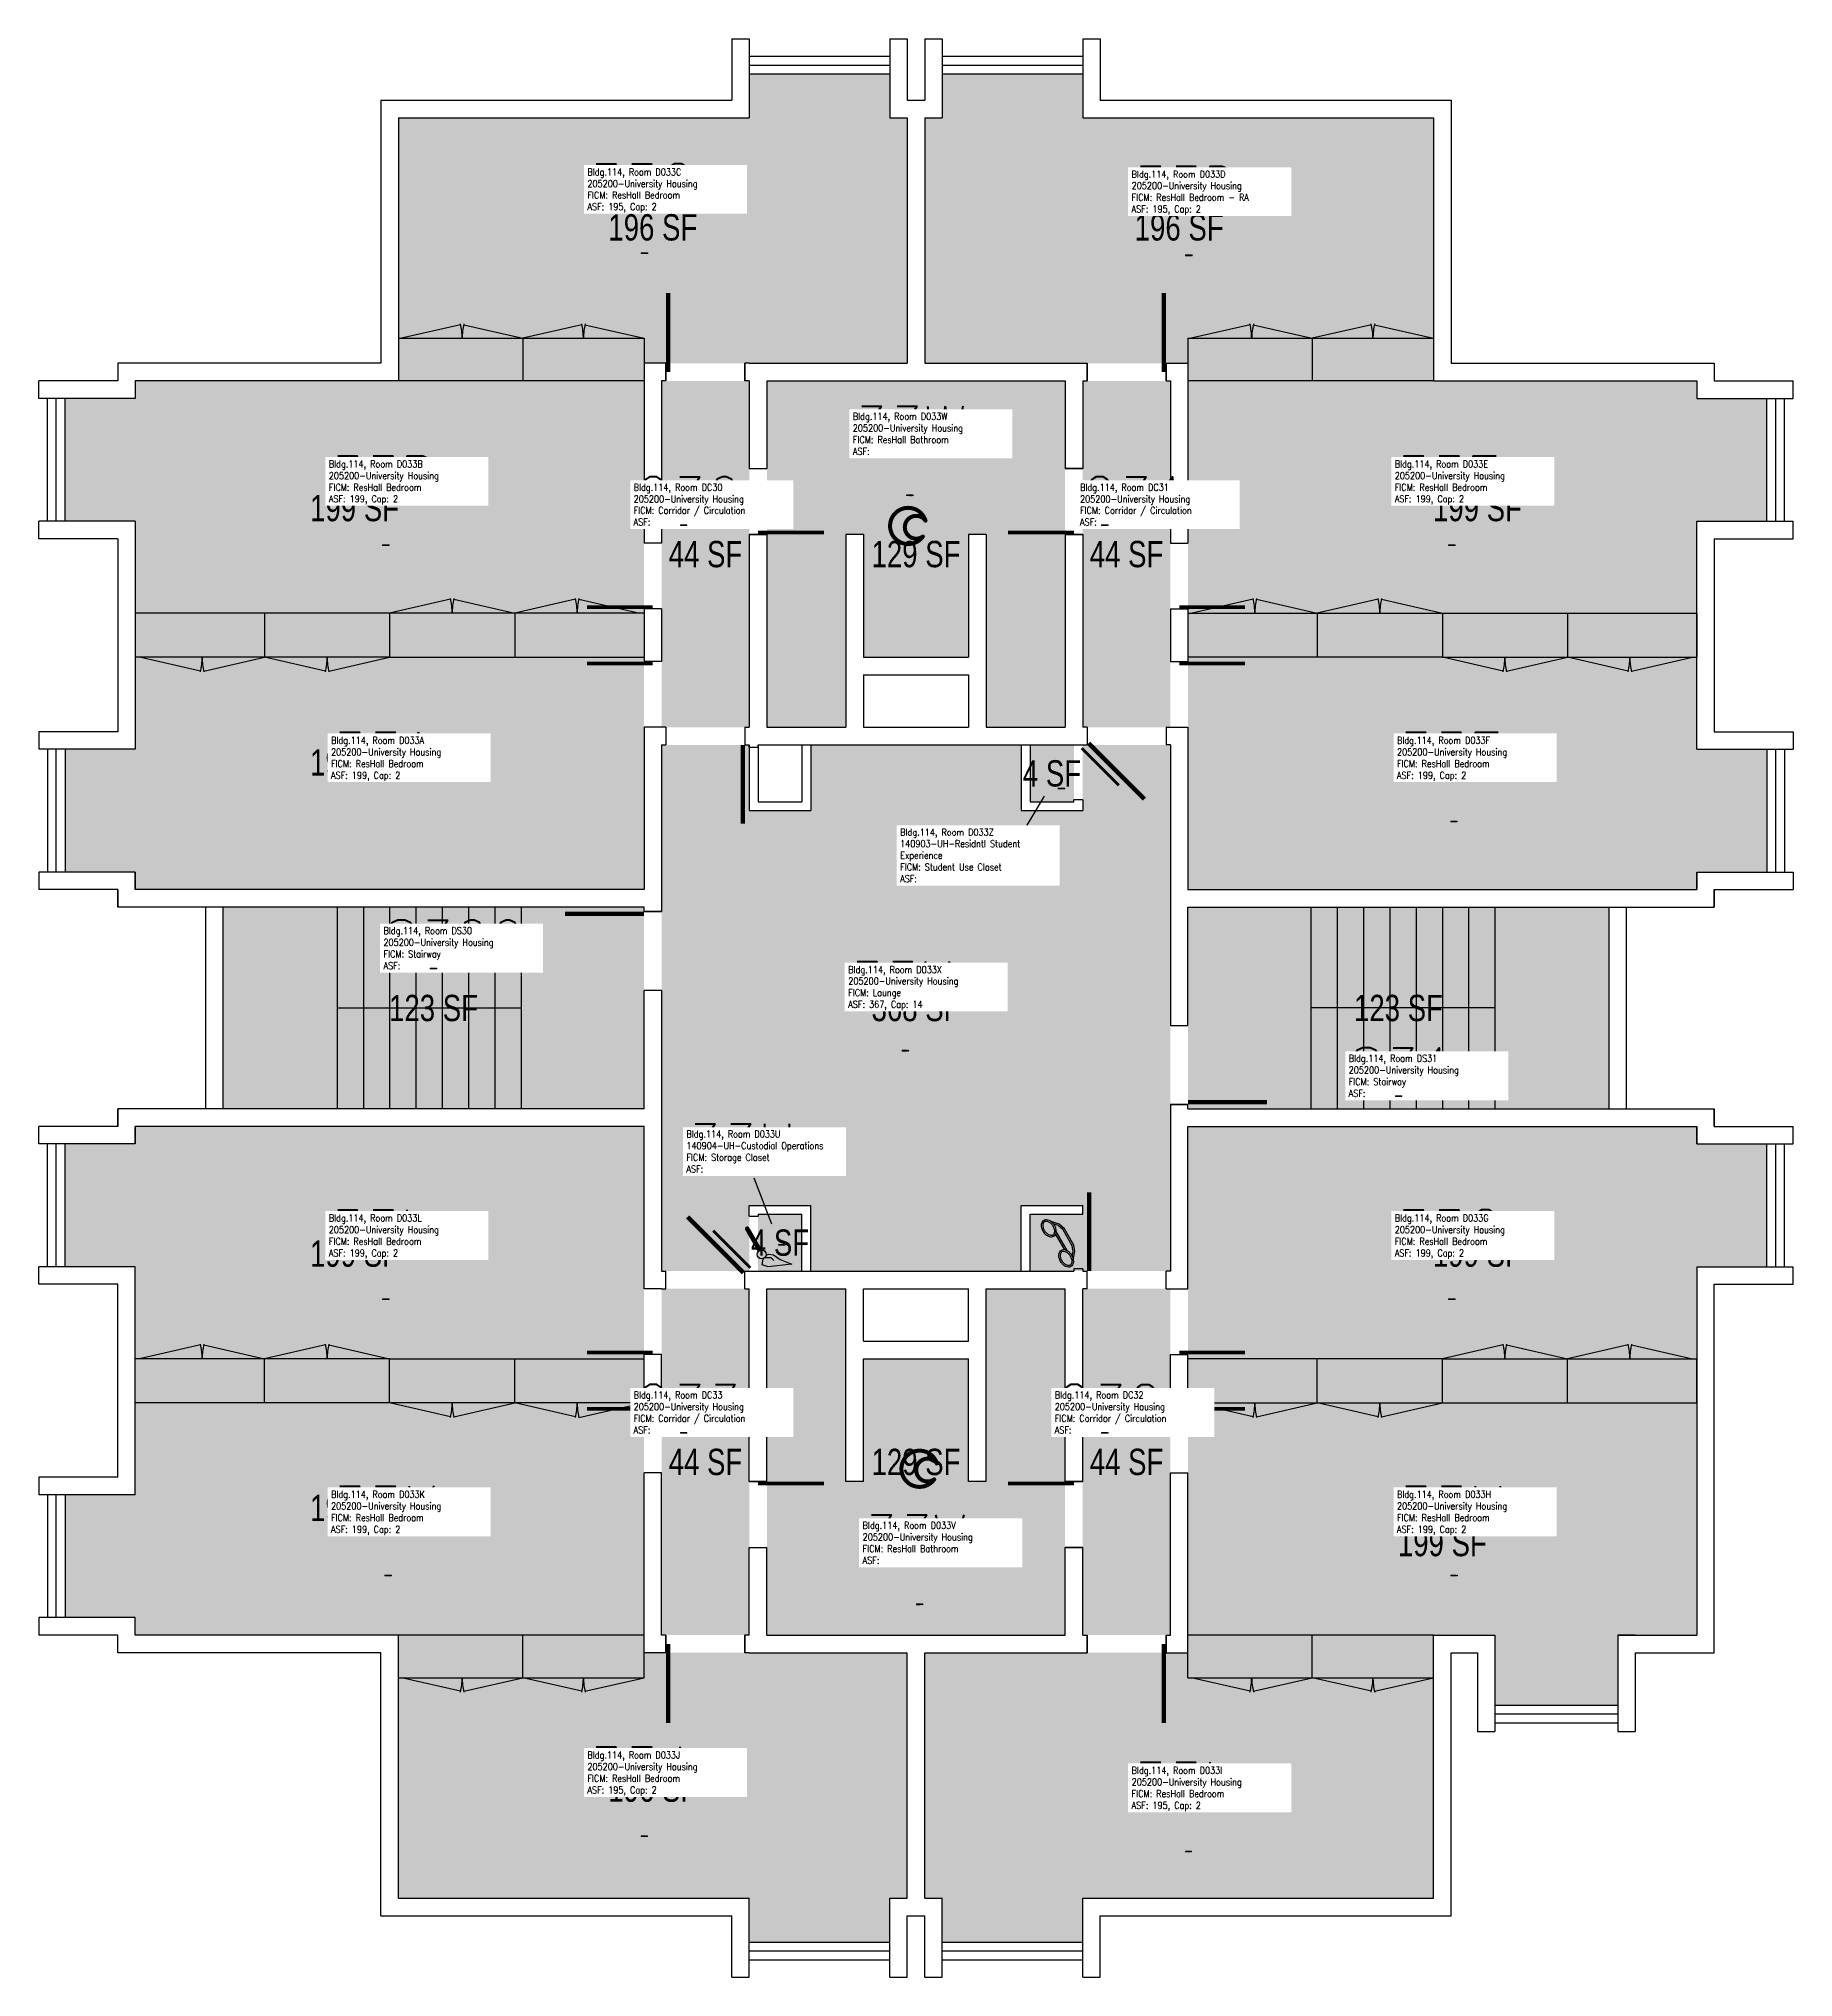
# Model space of a CAD drawing. Header units: inches. Extents: x 0 to 1220, y 0 to 2896.
# Drawn here: x 420 to 1220, y 2012 to 2896 of the extents above; entities outside this region: 2.
import ezdxf
from ezdxf.enums import TextEntityAlignment as Align

# ---------------------------------------------------------------- set-up
doc = ezdxf.new("R2010")
doc.units = ezdxf.units.IN
doc.header["$LTSCALE"] = 10
doc.header["$MEASUREMENT"] = 0
doc.layers.get('0').update_dxf_attribs({"linetype": 'CONTINUOUS'})
for name, color, linetype in [('A-DOOR', 2, 'CONTINUOUS'), ('A-FLOR', 3, 'CONTINUOUS'), ('A-GLAZ', 1, 'CONTINUOUS'), ('A-GLAZ-SILL', 2, 'CONTINUOUS'), ('A-IDEN-ICON', 4, 'CONTINUOUS'), ('A-IDEN-RNUM', 7, 'CONTINUOUS'), ('A-IDEN-SNUM', 4, 'CONTINUOUS'), ('A-IDEN-VNUM', 4, 'CONTINUOUS'), ('A-WALL', 5, 'CONTINUOUS'), ('AREA-TEXT', 3, 'CONTINUOUS'), ('Rooms-Category-Color', 7, 'CONTINUOUS'), ('Rooms-College-Color', 7, 'CONTINUOUS'), ('Rooms-Department-Color', 7, 'CONTINUOUS'), ('Rooms-Division-Color', 7, 'CONTINUOUS'), ('Rooms-Information', 7, 'CONTINUOUS')]:
    doc.layers.add(name, color=color, linetype=linetype)
doc.styles.add('AREA', font='arial.ttf', dxfattribs={"width": 0.75, "height": 12})
doc.styles.add('ROOMSNUMBER', font='txt.shx', dxfattribs={"height": 0.03})
doc.styles.add('ROOMVNUMBER', font='simplex.shx', dxfattribs={"width": 0.85})

msp = doc.modelspace()

# ---------------------------------------------------------------- texts
at = {"layer": 'A-IDEN-RNUM', "style": 'ROOMSNUMBER'}
for s, p in [('0033-C0', (694.64, 2798.09)), ('0033-D0', (942.8, 2797.06)), ('0033-W0', (815.66, 2687.63)), ('0C30-00', (712.5, 2674.04)), ('0C31-00', (904.5, 2674.04)), ('0033-B0', (576.72, 2664.89)), ('0033-E0', (1062.77, 2664.89)), ('0033-A0', (574.52, 2557.56)), ('0033-Z0', (884.83, 2553.91)), ('0033-F0', (1063.8, 2538.87)), ('0S30-00', (598.43, 2471.79)), ('0033-X0', (813.59, 2434.36)), ('0S31-00', (1038.55, 2413.58)), ('0033-U0', (757.28, 2345.85, -0.04)), ('0033-L0', (576.72, 2321.01)), ('0033-G0', (1062.77, 2321.01)), ('0C33-00', (712.5, 2260.04)), ('0C32-00', (904.5, 2260.04)), ('0033-K0', (577.74, 2194.99)), ('0033-H0', (1063.8, 2194.99)), ('0033-V0', (820.14, 2181.9)), ('0033-J0', (694.64, 2076.13)), ('0033-I0', (942.8, 2069.13))]:
    msp.add_text(s, height=0.36, rotation=360, dxfattribs=at).set_placement(p)
at = {"layer": 'A-IDEN-SNUM', "style": 'ROOMSNUMBER'}
for s, p in [('1140D033C0', (694.64, 2798.09)), ('1140D033D0', (942.8, 2797.06)), ('1140D033W0', (815.66, 2687.63)), ('1140DC3000', (712.5, 2674.04)), ('1140DC3100', (904.5, 2674.04)), ('1140D033B0', (576.72, 2664.89)), ('1140D033E0', (1062.77, 2664.89)), ('1140D033A0', (574.52, 2557.56)), ('1140D033Z0', (884.83, 2553.91)), ('1140D033F0', (1063.8, 2538.87)), ('1140DS3000', (598.43, 2471.79)), ('1140D033X0', (813.59, 2434.36)), ('1140DS3100', (1038.55, 2413.58)), ('1140D033U0', (757.28, 2345.85, -0.04)), ('1140D033L0', (576.72, 2321.01)), ('1140D033G0', (1062.77, 2321.01)), ('1140DC3300', (712.5, 2260.04)), ('1140DC3200', (904.5, 2260.04)), ('1140D033K0', (577.74, 2194.99)), ('1140D033H0', (1063.8, 2194.99)), ('1140D033V0', (820.14, 2181.9)), ('1140D033J0', (694.64, 2076.13)), ('1140D033I0', (942.8, 2069.13))]:
    msp.add_text(s, height=0.36, rotation=360, dxfattribs=at).set_placement(p)
at = {"layer": 'A-IDEN-VNUM', "style": 'ROOMVNUMBER', "width": 0.85}
for s, p in [('33C', (670.17, 2816.74)), ('33D', (918.33, 2815.72)), ('33W', (791.19, 2706.29)), ('33B', (552.25, 2683.55)), ('33E', (1038.3, 2683.55)), ('C30', (691.26, 2674)), ('C31', (894.8, 2674)), ('33A', (553.27, 2557.52)), ('33F', (1039.33, 2557.52)), ('33Z', (812.77, 2511.41)), ('S300', (577.18, 2471.76)), ('33X', (789.12, 2453.01)), ('S31', (1017.3, 2413.55)), ('33U', (715.31, 2379, -0.04)), ('33L', (552.25, 2339.67)), ('33G', (1038.3, 2339.67)), ('C33', (691.26, 2260)), ('C32', (883.26, 2260)), ('33K', (553.27, 2213.64)), ('33H', (1039.33, 2213.64)), ('33V', (795.67, 2200.56)), ('33J', (670.17, 2094.79)), ('33I', (918.33, 2087.79))]:
    msp.add_text(s, height=22.238, rotation=360, dxfattribs=at).set_placement(p)
at = {"layer": 'AREA-TEXT', "style": 'AREA', "width": 0.75}
for s, p in [('196 SF', (700, 2810)), ('196 SF', (940, 2810)), ('199 SF', (564, 2682)), ('199 SF', (1076, 2682)), ('44 SF', (724, 2661)), ('129 SF', (820, 2661)), ('44 SF', (916, 2661)), ('199 SF', (564, 2566)), ('4 SF', (882, 2561)), ('199 SF', (1076, 2566)), ('123 SF', (600, 2454)), ('368 SF', (820, 2454)), ('123 SF', (1040, 2454)), ('4 SF', (758, 2347)), ('199 SF', (564, 2342)), ('199 SF', (1076, 2342)), ('44 SF', (724, 2247)), ('129 SF', (820, 2247)), ('44 SF', (916, 2247)), ('199 SF', (564, 2226)), ('199 SF', (1060, 2210)), ('196 SF', (700, 2098)), ('196 SF', (940, 2098))]:
    msp.add_text(s, height=12, dxfattribs=at).set_placement(p, align=Align.MIDDLE_CENTER)

# ---------------------------------------------------------------- blocks, each defined once
blk = doc.blocks.new('CPBATH')
at = {"color": 0, "linetype": 'ByBlock', "const_width": 0.0127}
for points in [[(0.0571, 0.0168, 0.861492), (-0.0551, 0, 1)], [(-0.0551, 0, 0.726902), (0.0487, -0.0337, 1)], [(0.0571, 0.0168, 0.729002), (-0.0084, -0.0042, 1)], [(-0.0084, -0.0042, 0.609468), (0.0487, -0.0337, 1)]]:
    blk.add_lwpolyline(points, format="xyb", dxfattribs=at)
at = {"color": 0, "linetype": 'ByBlock', "const_width": 0.00637}
for points in [[(0.0544, 0.0152, 1), (0.0599, 0.0184, 1)], [(0.0459, -0.0353, 1), (0.0515, -0.0321, 1)]]:
    blk.add_lwpolyline(points, format="xyb", close=True, dxfattribs=at)
blk = doc.blocks.new('CPPHONE')
at = {"color": 0, "linetype": 'ByBlock'}
for p, q in [((0.0096, 0.0252), (-0.0196, -0.0252)), ((0.0169, 0.0279), (-0.0182, -0.0329))]:
    blk.add_line(p, q, dxfattribs=at)
for points in [[(0.0288, 0.0786, 0.139889), (0.0216, 0.0804, 0.107118), (0.0122, 0.0781, 0.079812), (0.0039, 0.0722, 0.067459), (-0.0035, 0.0626, 0.067459), (-0.008, 0.0515, 0.079812), (-0.009, 0.0413, 0.107118), (-0.0064, 0.032, 0.139889), (-0.0012, 0.0267, 0.139889), (0.0061, 0.0248, 0.107118), (0.0155, 0.0272, 0.079812), (0.0238, 0.0331, 0.067459), (0.0312, 0.0426, 0.067459), (0.0357, 0.0538, 0.079812), (0.0367, 0.0639, 0.107118), (0.034, 0.0732, 0.139889)], [(0.0263, 0.0743, 0.139889), (0.0218, 0.0754, 0.107118), (0.0144, 0.0736, 0.079812), (0.0074, 0.0686, 0.067459), (0.0008, 0.0601, 0.067459), (-0.0032, 0.0502, 0.079812), (-0.004, 0.0417, 0.107118), (-0.0019, 0.0344, 0.139889), (0.0013, 0.031, 0.139889), (0.0059, 0.0298, 0.107118), (0.0133, 0.0317, 0.079812), (0.0203, 0.0367, 0.067459), (0.0268, 0.0451, 0.067459), (0.0309, 0.055, 0.079812), (0.0317, 0.0636, 0.107118), (0.0296, 0.0709, 0.139889)], [(-0.0262, -0.0167, 0.139889), (-0.0334, -0.0148, 0.107118), (-0.0428, -0.0172, 0.079812), (-0.0511, -0.0231, 0.067459), (-0.0585, -0.0326, 0.067459), (-0.063, -0.0438, 0.079812), (-0.064, -0.0539, 0.107118), (-0.0614, -0.0632, 0.139889), (-0.0562, -0.0686, 0.139889), (-0.0489, -0.0704, 0.107118), (-0.0395, -0.0681, 0.079812), (-0.0312, -0.0622, 0.067459), (-0.0238, -0.0526, 0.067459), (-0.0193, -0.0415, 0.079812), (-0.0183, -0.0313, 0.107118), (-0.021, -0.022, 0.139889)], [(-0.0287, -0.021, 0.139889), (-0.0332, -0.0198, 0.107118), (-0.0406, -0.0217, 0.079812), (-0.0476, -0.0267, 0.067459), (-0.0542, -0.0351, 0.067459), (-0.0582, -0.045, 0.079812), (-0.059, -0.0536, 0.107118), (-0.0569, -0.0609, 0.139889), (-0.0537, -0.0643, 0.139889), (-0.0491, -0.0654, 0.107118), (-0.0417, -0.0636, 0.079812), (-0.0347, -0.0586, 0.067459), (-0.0282, -0.0501, 0.067459), (-0.0241, -0.0402, 0.079812), (-0.0233, -0.0317, 0.107118), (-0.0254, -0.0244, 0.139889)]]:
    blk.add_lwpolyline(points, format="xyb", close=True, dxfattribs=at)
for points in [[(0.0364, 0.0572), (0.0417, 0.0308), (0.0382, 0.0108), (0.0082, -0.0411), (-0.0083, -0.0558), (-0.0338, -0.0645)], [(0.0334, 0.047), (0.0366, 0.0307), (0.0334, 0.0126), (0.0043, -0.0379), (-0.0109, -0.0514), (-0.0265, -0.0567)]]:
    blk.add_lwpolyline(points, dxfattribs=at)
blk = doc.blocks.new('CPCUST')
at = {"color": 0, "linetype": 'ByBlock'}
for p, q in [((0.0171, -0.0639), (0.02, -0.0466)), ((0.0262, -0.0408), (0.0446, -0.0406)), ((0.0297, -0.0341), (0.0376, -0.0302)), ((0.0376, -0.0302), (0.0533, -0.0324)), ((0.0446, -0.0406), (0.0543, -0.0505)), ((0.0533, -0.0324), (0.0745, -0.0479)), ((0.0745, -0.0479), (0.1117, -0.0625)), ((0.0358, -0.0705), (0.0171, -0.0639)), ((0.1117, -0.0625), (0.0358, -0.0705))]:
    blk.add_line(p, q, dxfattribs=at)
at = {"color": 0, "linetype": 'ByBlock', "const_width": 0.0075}
blk.add_lwpolyline([(-0.0332, 0.0481, 1), (-0.0268, 0.0519, 1)], format="xyb", close=True, dxfattribs=at)
at = {"color": 0, "linetype": 'ByBlock', "const_width": 0.015}
blk.add_lwpolyline([(-0.03, 0.05), (0.01, -0.0193)], dxfattribs=at)
at = {"color": 0, "linetype": 'ByBlock'}
blk.add_circle((0.0158, -0.0313), 0.0141, dxfattribs=at)

# ---------------------------------------------------------------- hatches: boundary and pattern name
at = {"layer": 'Rooms-Category-Color', "true_color": 0x728ef3}
for points in [[(816, 2748), (696, 2748), (696, 2740), (584, 2740), (584, 2860), (744, 2860), (744, 2880), (808, 2880), (808, 2860), (816, 2860)], [(824, 2748), (944, 2748), (944, 2740), (1056, 2740), (1056, 2860), (896, 2860), (896, 2880), (832, 2880), (832, 2860), (824, 2860)], [(696, 2740), (464, 2740), (464, 2732), (432, 2732), (432, 2676), (464, 2676), (464, 2624), (696, 2624)], [(752, 2740), (888, 2740), (888, 2582), (852, 2582), (852, 2670), (844, 2670), (844, 2614), (796, 2614), (796, 2670), (788, 2670), (788, 2582), (752, 2582)], [(944, 2740), (1176, 2740), (1176, 2732), (1208, 2732), (1208, 2676), (1176, 2676), (1176, 2624), (944, 2624)], [(696, 2508), (464, 2508), (464, 2516), (432, 2516), (432, 2572), (464, 2572), (464, 2624), (696, 2624)], [(944, 2508), (1176, 2508), (1176, 2516), (1208, 2516), (1208, 2572), (1176, 2572), (1176, 2624), (944, 2624)], [(868, 2334), (772, 2334), (772, 2363.99), (744, 2364), (744, 2334), (704, 2334), (704, 2574), (744, 2574), (744, 2544), (772, 2544), (772, 2574), (868, 2574), (868, 2544), (896, 2544), (896, 2574), (936, 2574), (936, 2334), (898, 2334), (872, 2334), (872, 2360), (896, 2360), (896, 2364), (868, 2364)], [(872, 2574), (892, 2574), (892, 2548), (872, 2548)], [(696, 2400), (464, 2400), (464, 2392), (432, 2392), (432, 2336), (464, 2336), (464, 2284), (696, 2284)], [(944, 2400), (1176, 2400), (1176, 2392), (1208, 2392), (1208, 2336), (1176, 2336), (1176, 2284), (944, 2284)], [(768, 2360), (748, 2360), (748, 2334), (768, 2334)], [(752, 2168), (888, 2168), (888, 2326), (852, 2326), (852, 2238), (844, 2238), (844, 2294), (796, 2294), (796, 2238), (788, 2238), (788, 2326), (752, 2326)], [(696, 2168), (464, 2168), (464, 2176), (432, 2176), (432, 2232), (464, 2232), (464, 2284), (696, 2284)], [(944, 2168), (1084, 2168), (1084, 2136), (1140, 2136), (1140, 2168), (1176, 2168), (1176, 2284), (944, 2284)], [(816, 2160), (696, 2160), (696, 2168), (584, 2168), (584, 2048), (744, 2048), (744, 2028), (808, 2028), (808, 2048), (816, 2048)], [(824, 2160), (944, 2160), (944, 2168), (1056, 2168), (1056, 2048), (896, 2048), (896, 2028), (832, 2028), (832, 2048), (824, 2048)]]:
    msp.add_hatch(color=171, dxfattribs=at).paths.add_polyline_path(points)
at = {"layer": 'Rooms-Category-Color', "true_color": 0xadadad}
for points in [[(744, 2740), (704, 2740), (704, 2582), (744, 2582)], [(896, 2582), (936, 2582), (936, 2740), (896, 2740)], [(504, 2408), (696, 2408), (696, 2500), (504, 2500)], [(944, 2408), (1136, 2408), (1136, 2500), (944, 2500)], [(744, 2168), (704, 2168), (704, 2326), (744, 2326)], [(936, 2168), (896, 2168), (896, 2326), (936, 2326)]]:
    msp.add_hatch(color=253, dxfattribs=at).paths.add_polyline_path(points)
at = {"layer": 'Rooms-College-Color', "true_color": 0xadadad}
for points in [[(816, 2748), (696, 2748), (696, 2740), (584, 2740), (584, 2860), (744, 2860), (744, 2880), (808, 2880), (808, 2860), (816, 2860)], [(824, 2748), (944, 2748), (944, 2740), (1056, 2740), (1056, 2860), (896, 2860), (896, 2880), (832, 2880), (832, 2860), (824, 2860)], [(696, 2740), (464, 2740), (464, 2732), (432, 2732), (432, 2676), (464, 2676), (464, 2624), (696, 2624)], [(744, 2740), (704, 2740), (704, 2582), (744, 2582)], [(752, 2740), (888, 2740), (888, 2582), (852, 2582), (852, 2670), (844, 2670), (844, 2614), (796, 2614), (796, 2670), (788, 2670), (788, 2582), (752, 2582)], [(896, 2582), (936, 2582), (936, 2740), (896, 2740)], [(944, 2740), (1176, 2740), (1176, 2732), (1208, 2732), (1208, 2676), (1176, 2676), (1176, 2624), (944, 2624)], [(696, 2508), (464, 2508), (464, 2516), (432, 2516), (432, 2572), (464, 2572), (464, 2624), (696, 2624)], [(944, 2508), (1176, 2508), (1176, 2516), (1208, 2516), (1208, 2572), (1176, 2572), (1176, 2624), (944, 2624)], [(868, 2334), (772, 2334), (772, 2363.99), (744, 2364), (744, 2334), (704, 2334), (704, 2574), (744, 2574), (744, 2544), (772, 2544), (772, 2574), (868, 2574), (868, 2544), (896, 2544), (896, 2574), (936, 2574), (936, 2334), (898, 2334), (872, 2334), (872, 2360), (896, 2360), (896, 2364), (868, 2364)], [(872, 2574), (892, 2574), (892, 2548), (872, 2548)], [(504, 2408), (696, 2408), (696, 2500), (504, 2500)], [(944, 2408), (1136, 2408), (1136, 2500), (944, 2500)], [(696, 2400), (464, 2400), (464, 2392), (432, 2392), (432, 2336), (464, 2336), (464, 2284), (696, 2284)], [(944, 2400), (1176, 2400), (1176, 2392), (1208, 2392), (1208, 2336), (1176, 2336), (1176, 2284), (944, 2284)], [(768, 2360), (748, 2360), (748, 2334), (768, 2334)], [(744, 2168), (704, 2168), (704, 2326), (744, 2326)], [(752, 2168), (888, 2168), (888, 2326), (852, 2326), (852, 2238), (844, 2238), (844, 2294), (796, 2294), (796, 2238), (788, 2238), (788, 2326), (752, 2326)], [(936, 2168), (896, 2168), (896, 2326), (936, 2326)], [(696, 2168), (464, 2168), (464, 2176), (432, 2176), (432, 2232), (464, 2232), (464, 2284), (696, 2284)], [(944, 2168), (1084, 2168), (1084, 2136), (1140, 2136), (1140, 2168), (1176, 2168), (1176, 2284), (944, 2284)], [(816, 2160), (696, 2160), (696, 2168), (584, 2168), (584, 2048), (744, 2048), (744, 2028), (808, 2028), (808, 2048), (816, 2048)], [(824, 2160), (944, 2160), (944, 2168), (1056, 2168), (1056, 2048), (896, 2048), (896, 2028), (832, 2028), (832, 2048), (824, 2048)]]:
    msp.add_hatch(color=253, dxfattribs=at).paths.add_polyline_path(points)
at = {"layer": 'Rooms-Department-Color', "true_color": 0x604aed}
for points in [[(816, 2748), (696, 2748), (696, 2740), (584, 2740), (584, 2860), (744, 2860), (744, 2880), (808, 2880), (808, 2860), (816, 2860)], [(824, 2748), (944, 2748), (944, 2740), (1056, 2740), (1056, 2860), (896, 2860), (896, 2880), (832, 2880), (832, 2860), (824, 2860)], [(696, 2740), (464, 2740), (464, 2732), (432, 2732), (432, 2676), (464, 2676), (464, 2624), (696, 2624)], [(752, 2740), (888, 2740), (888, 2582), (852, 2582), (852, 2670), (844, 2670), (844, 2614), (796, 2614), (796, 2670), (788, 2670), (788, 2582), (752, 2582)], [(944, 2740), (1176, 2740), (1176, 2732), (1208, 2732), (1208, 2676), (1176, 2676), (1176, 2624), (944, 2624)], [(696, 2508), (464, 2508), (464, 2516), (432, 2516), (432, 2572), (464, 2572), (464, 2624), (696, 2624)], [(944, 2508), (1176, 2508), (1176, 2516), (1208, 2516), (1208, 2572), (1176, 2572), (1176, 2624), (944, 2624)], [(868, 2334), (772, 2334), (772, 2363.99), (744, 2364), (744, 2334), (704, 2334), (704, 2574), (744, 2574), (744, 2544), (772, 2544), (772, 2574), (868, 2574), (868, 2544), (896, 2544), (896, 2574), (936, 2574), (936, 2334), (898, 2334), (872, 2334), (872, 2360), (896, 2360), (896, 2364), (868, 2364)], [(872, 2574), (892, 2574), (892, 2548), (872, 2548)], [(696, 2400), (464, 2400), (464, 2392), (432, 2392), (432, 2336), (464, 2336), (464, 2284), (696, 2284)], [(944, 2400), (1176, 2400), (1176, 2392), (1208, 2392), (1208, 2336), (1176, 2336), (1176, 2284), (944, 2284)], [(768, 2360), (748, 2360), (748, 2334), (768, 2334)], [(752, 2168), (888, 2168), (888, 2326), (852, 2326), (852, 2238), (844, 2238), (844, 2294), (796, 2294), (796, 2238), (788, 2238), (788, 2326), (752, 2326)], [(696, 2168), (464, 2168), (464, 2176), (432, 2176), (432, 2232), (464, 2232), (464, 2284), (696, 2284)], [(944, 2168), (1084, 2168), (1084, 2136), (1140, 2136), (1140, 2168), (1176, 2168), (1176, 2284), (944, 2284)], [(816, 2160), (696, 2160), (696, 2168), (584, 2168), (584, 2048), (744, 2048), (744, 2028), (808, 2028), (808, 2048), (816, 2048)], [(824, 2160), (944, 2160), (944, 2168), (1056, 2168), (1056, 2048), (896, 2048), (896, 2028), (832, 2028), (832, 2048), (824, 2048)]]:
    msp.add_hatch(color=173, dxfattribs=at).paths.add_polyline_path(points)
at = {"layer": 'Rooms-Department-Color', "true_color": 0xacacac}
for points in [[(744, 2740), (704, 2740), (704, 2582), (744, 2582)], [(896, 2582), (936, 2582), (936, 2740), (896, 2740)], [(504, 2408), (696, 2408), (696, 2500), (504, 2500)], [(944, 2408), (1136, 2408), (1136, 2500), (944, 2500)], [(744, 2168), (704, 2168), (704, 2326), (744, 2326)], [(936, 2168), (896, 2168), (896, 2326), (936, 2326)]]:
    msp.add_hatch(color=253, dxfattribs=at).paths.add_polyline_path(points)
at = {"layer": 'Rooms-Division-Color', "true_color": 0x604aed}
for points in [[(816, 2748), (696, 2748), (696, 2740), (584, 2740), (584, 2860), (744, 2860), (744, 2880), (808, 2880), (808, 2860), (816, 2860)], [(824, 2748), (944, 2748), (944, 2740), (1056, 2740), (1056, 2860), (896, 2860), (896, 2880), (832, 2880), (832, 2860), (824, 2860)], [(696, 2740), (464, 2740), (464, 2732), (432, 2732), (432, 2676), (464, 2676), (464, 2624), (696, 2624)], [(752, 2740), (888, 2740), (888, 2582), (852, 2582), (852, 2670), (844, 2670), (844, 2614), (796, 2614), (796, 2670), (788, 2670), (788, 2582), (752, 2582)], [(944, 2740), (1176, 2740), (1176, 2732), (1208, 2732), (1208, 2676), (1176, 2676), (1176, 2624), (944, 2624)], [(696, 2508), (464, 2508), (464, 2516), (432, 2516), (432, 2572), (464, 2572), (464, 2624), (696, 2624)], [(944, 2508), (1176, 2508), (1176, 2516), (1208, 2516), (1208, 2572), (1176, 2572), (1176, 2624), (944, 2624)], [(868, 2334), (772, 2334), (772, 2363.99), (744, 2364), (744, 2334), (704, 2334), (704, 2574), (744, 2574), (744, 2544), (772, 2544), (772, 2574), (868, 2574), (868, 2544), (896, 2544), (896, 2574), (936, 2574), (936, 2334), (898, 2334), (872, 2334), (872, 2360), (896, 2360), (896, 2364), (868, 2364)], [(872, 2574), (892, 2574), (892, 2548), (872, 2548)], [(696, 2400), (464, 2400), (464, 2392), (432, 2392), (432, 2336), (464, 2336), (464, 2284), (696, 2284)], [(944, 2400), (1176, 2400), (1176, 2392), (1208, 2392), (1208, 2336), (1176, 2336), (1176, 2284), (944, 2284)], [(768, 2360), (748, 2360), (748, 2334), (768, 2334)], [(752, 2168), (888, 2168), (888, 2326), (852, 2326), (852, 2238), (844, 2238), (844, 2294), (796, 2294), (796, 2238), (788, 2238), (788, 2326), (752, 2326)], [(696, 2168), (464, 2168), (464, 2176), (432, 2176), (432, 2232), (464, 2232), (464, 2284), (696, 2284)], [(944, 2168), (1084, 2168), (1084, 2136), (1140, 2136), (1140, 2168), (1176, 2168), (1176, 2284), (944, 2284)], [(816, 2160), (696, 2160), (696, 2168), (584, 2168), (584, 2048), (744, 2048), (744, 2028), (808, 2028), (808, 2048), (816, 2048)], [(824, 2160), (944, 2160), (944, 2168), (1056, 2168), (1056, 2048), (896, 2048), (896, 2028), (832, 2028), (832, 2048), (824, 2048)]]:
    msp.add_hatch(color=173, dxfattribs=at).paths.add_polyline_path(points)
at = {"layer": 'Rooms-Division-Color', "true_color": 0xadadad}
for points in [[(744, 2740), (704, 2740), (704, 2582), (744, 2582)], [(896, 2582), (936, 2582), (936, 2740), (896, 2740)], [(504, 2408), (696, 2408), (696, 2500), (504, 2500)], [(944, 2408), (1136, 2408), (1136, 2500), (944, 2500)], [(744, 2168), (704, 2168), (704, 2326), (744, 2326)], [(936, 2168), (896, 2168), (896, 2326), (936, 2326)]]:
    msp.add_hatch(color=253, dxfattribs=at).paths.add_polyline_path(points)

# ---------------------------------------------------------------- linework, layer by layer
at = {"layer": 'A-DOOR'}
for points in [[(707, 2744, 2, 2, 0), (707, 2780, 0, 0, -0.414214), (742, 2744, 0, 0, -0.814237)], [(933, 2744, 2, 2, 0), (933, 2780, 0, 0, 0.414214), (898, 2744, 0, 0, 0.814237)], [(748, 2670.83, 1.67, 1.67, 0), (778, 2670.83, 0, 0, 0.414214), (748, 2700, 0, 0, 0.814237)], [(892, 2670.83, 1.67, 1.67, 0), (862, 2670.83, 0, 0, -0.414214), (892, 2700, 0, 0, -0.814237)], [(700, 2636.83, 1.67, 1.67, 0), (670, 2636.83, 0, 0, -0.414214), (700, 2666, 0, 0, -0.814237)], [(940, 2636.83, 1.67, 1.67, 0), (970, 2636.83, 0, 0, 0.414214), (940, 2666, 0, 0, 0.814237)], [(700, 2611.17, 1.67, 1.67, 0), (670, 2611.17, 0, 0, 0.414214), (700, 2582, 0, 0, 0.814237)], [(940, 2611.17, 1.67, 1.67, 0), (970, 2611.17, 0, 0, -0.414214), (940, 2582, 0, 0, -0.814237)], [(741, 2574, 2, 2, 0), (741, 2538, 0, 0, -0.414214), (706, 2574, 0, 0, -0.814237)], [(895.53, 2572.53, 1.33, 1.33, 0), (912.5, 2555.56, 0, 0, -0.195255), (896, 2548.86, 0, 0, -0.195255)], [(898.71, 2574.71, 2, 2, 0), (924.16, 2549.25, 0, 0, 0.195255), (934.21, 2574, 0, 0, 0.195255)], [(696, 2497, 2, 2, 0), (660, 2497, 0, 0, 0.414214), (696, 2462, 0, 0, 0.814237)], [(944, 2411, 2, 2, 0), (980, 2411, 0, 0, 0.414214), (944, 2446, 0, 0, 0.814237)], [(899, 2334, 2, 2, 0), (899, 2370, 0, 0, -0.414214), (934, 2334, 0, 0, -0.814237)], [(741.29, 2333.29, 2, 2, 0), (715.84, 2358.75, 0, 0, 0.195255), (705.79, 2334, 0, 0, 0.195255)], [(744.47, 2335.47, 1.33, 1.33, 0), (727.5, 2352.44, 0, 0, -0.195255), (744, 2359.14, 0, 0, -0.195255)], [(700, 2296.83, 1.67, 1.67, 0), (670, 2296.83, 0, 0, -0.414214), (700, 2326, 0, 0, -0.814237)], [(940, 2296.83, 1.67, 1.67, 0), (970, 2296.83, 0, 0, 0.414214), (940, 2326, 0, 0, 0.814237)], [(700, 2271.17, 1.67, 1.67, 0), (670, 2271.17, 0, 0, 0.414214), (700, 2242, 0, 0, 0.814237)], [(940, 2271.17, 1.67, 1.67, 0), (970, 2271.17, 0, 0, -0.414214), (940, 2242, 0, 0, -0.814237)], [(748, 2237.17, 1.67, 1.67, 0), (778, 2237.17, 0, 0, -0.414214), (748, 2208, 0, 0, -0.814237)], [(892, 2237.17, 1.67, 1.67, 0), (862, 2237.17, 0, 0, 0.414214), (892, 2208, 0, 0, 0.814237)], [(707, 2164, 2, 2, 0), (707, 2128, 0, 0, 0.414214), (742, 2164, 0, 0, 0.814237)], [(933, 2164, 2, 2, 0), (933, 2128, 0, 0, -0.414214), (898, 2164, 0, 0, -0.814237)]]:
    msp.add_lwpolyline(points, format="xyseb", dxfattribs=at)
at = {"layer": 'A-FLOR'}
for p, q in [((584, 2759.4), (584, 2740)), ((584, 2759.4), (640.71, 2759.4)), ((612.36, 2765.62), (585.42, 2759.4)), ((585.42, 2759.4), (640.71, 2759.4)), ((613.77, 2765.62), (640.71, 2759.4)), ((667.65, 2765.62), (640.71, 2759.4)), ((640.71, 2759.4), (640.71, 2740)), ((640.71, 2759.4), (696, 2759.4)), ((669.06, 2765.62), (696, 2759.4)), ((696, 2759.4), (696, 2740)), ((944, 2759.4), (944, 2740)), ((944, 2759.4), (1000.71, 2759.4)), ((972.36, 2765.62), (945.42, 2759.4)), ((945.42, 2759.4), (1000.71, 2759.4)), ((973.77, 2765.62), (1000.71, 2759.4)), ((1027.65, 2765.62), (1000.71, 2759.4)), ((1000.71, 2759.4), (1000.71, 2740)), ((1000.71, 2759.4), (1056, 2759.4)), ((1029.06, 2765.62), (1056, 2759.4)), ((1056, 2759.4), (1056, 2740)), ((696, 2740), (584, 2740)), ((1056, 2740), (944, 2740)), ((607.77, 2640.41), (580, 2634)), ((609.23, 2640.41), (637, 2634)), ((664.77, 2640.41), (637, 2634)), ((666.23, 2640.41), (694, 2634)), ((973.77, 2640.41), (946, 2634)), ((975.23, 2640.41), (1003, 2634)), ((1030.77, 2640.41), (1003, 2634)), ((1032.23, 2640.41), (1060, 2634)), ((464, 2634), (464, 2614)), ((580, 2634), (464, 2634)), ((523, 2634), (523, 2614)), ((580, 2634), (580, 2614)), ((637, 2634), (580, 2634)), ((637, 2634), (637, 2614)), ((696, 2634), (637, 2634)), ((694, 2634), (637, 2634)), ((944, 2634), (1003, 2634)), ((946, 2634), (1003, 2634)), ((1003, 2634), (1003, 2614)), ((1003, 2634), (1060, 2634)), ((1060, 2634), (1060, 2614)), ((1060, 2634), (1176, 2634)), ((1117, 2634), (1117, 2614)), ((1176, 2634), (1176, 2614)), ((580, 2614), (464, 2614)), ((493.77, 2607.59), (466, 2614)), ((495.23, 2607.59), (523, 2614)), ((550.77, 2607.59), (523, 2614)), ((552.23, 2607.59), (580, 2614)), ((580, 2614), (696, 2614)), ((1060, 2614), (944, 2614)), ((1087.77, 2607.59), (1060, 2614)), ((1060, 2614), (1176, 2614)), ((1089.23, 2607.59), (1117, 2614)), ((1144.77, 2607.59), (1117, 2614)), ((1146.23, 2607.59), (1174, 2614)), ((556, 2500), (556, 2408)), ((568, 2500), (568, 2408)), ((580, 2500), (580, 2408)), ((592, 2500), (592, 2408)), ((604, 2500), (604, 2408)), ((616, 2500), (616, 2408)), ((628, 2500), (628, 2408)), ((640, 2500), (640, 2408)), ((1000, 2500), (1000, 2408)), ((1012, 2500), (1012, 2408)), ((1024, 2500), (1024, 2408)), ((1036, 2500), (1036, 2408)), ((1048, 2500), (1048, 2408)), ((1060, 2500), (1060, 2408)), ((1072, 2500), (1072, 2408)), ((1084, 2500), (1084, 2408)), ((556, 2454), (640, 2454)), ((1084, 2454), (1000, 2454)), ((493.77, 2300.41), (466, 2294)), ((495.23, 2300.41), (523, 2294)), ((550.77, 2300.41), (523, 2294)), ((552.23, 2300.41), (580, 2294)), ((1087.77, 2300.41), (1060, 2294)), ((1089.23, 2300.41), (1117, 2294)), ((1144.77, 2300.41), (1117, 2294)), ((1146.23, 2300.41), (1174, 2294)), ((464, 2274), (464, 2294)), ((580, 2294), (464, 2294)), ((523, 2274), (523, 2294)), ((580, 2274), (580, 2294)), ((580, 2294), (696, 2294)), ((637, 2274), (637, 2294)), ((1060, 2294), (944, 2294)), ((1003, 2274), (1003, 2294)), ((1060, 2274), (1060, 2294)), ((1060, 2294), (1176, 2294)), ((1117, 2274), (1117, 2294)), ((1176, 2274), (1176, 2294)), ((580, 2274), (464, 2274)), ((607.77, 2267.59), (580, 2274)), ((637, 2274), (580, 2274)), ((609.23, 2267.59), (637, 2274)), ((696, 2274), (637, 2274)), ((664.77, 2267.59), (637, 2274)), ((694, 2274), (637, 2274)), ((666.32, 2267.23), (695.63, 2274)), ((944, 2274), (1003, 2274)), ((973.77, 2267.59), (946, 2274)), ((946, 2274), (1003, 2274)), ((975.23, 2267.59), (1003, 2274)), ((1030.77, 2267.59), (1003, 2274)), ((1003, 2274), (1060, 2274)), ((1032.23, 2267.59), (1060, 2274)), ((1060, 2274), (1176, 2274)), ((584, 2148.6), (584, 2168)), ((696, 2168), (584, 2168)), ((640.71, 2148.6), (640.71, 2168)), ((696, 2148.6), (696, 2168)), ((944, 2148.6), (944, 2168)), ((1056, 2168), (944, 2168)), ((1000.71, 2148.6), (1000.71, 2168)), ((1056, 2148.6), (1056, 2168)), ((584, 2148.6), (640.71, 2148.6)), ((612.36, 2142.38), (585.42, 2148.6)), ((585.42, 2148.6), (640.71, 2148.6)), ((613.77, 2142.38), (640.71, 2148.6)), ((667.65, 2142.38), (640.71, 2148.6)), ((640.71, 2148.6), (696, 2148.6)), ((669.06, 2142.38), (696, 2148.6)), ((944, 2148.6), (1000.71, 2148.6)), ((972.36, 2142.38), (945.42, 2148.6)), ((945.42, 2148.6), (1000.71, 2148.6)), ((973.77, 2142.38), (1000.71, 2148.6)), ((1027.65, 2142.38), (1000.71, 2148.6)), ((1000.71, 2148.6), (1056, 2148.6)), ((1029.06, 2142.38), (1056, 2148.6))]:
    msp.add_line(p, q, dxfattribs=at)
for centre, radius, start, end in [((585.42, 2759.4), 27.64, 0, 13.7374), ((640.71, 2759.4), 27.64, 166.2626, 180), ((640.71, 2759.4), 27.64, 0, 13.7374), ((696, 2759.4), 27.64, 166.2626, 180), ((945.42, 2759.4), 27.64, 0, 13.7374), ((1000.71, 2759.4), 27.64, 166.2626, 180), ((1000.71, 2759.4), 27.64, 0, 13.7374), ((1056, 2759.4), 27.64, 166.2626, 180), ((580, 2634), 28.5, 0, 13.7374), ((637, 2634), 28.5, 166.2626, 180), ((637, 2634), 28.5, 0, 13.7374), ((694, 2634), 28.5, 166.2626, 180), ((946, 2634), 28.5, 0, 13.7374), ((1003, 2634), 28.5, 166.2626, 180), ((1003, 2634), 28.5, 0, 13.7374), ((1060, 2634), 28.5, 166.2626, 180), ((466, 2614), 28.5, 346.2626, 0), ((523, 2614), 28.5, 180, 193.7374), ((523, 2614), 28.5, 346.2626, 0), ((580, 2614), 28.5, 180, 193.7374), ((1060, 2614), 28.5, 346.2626, 0), ((1117, 2614), 28.5, 180, 193.7374), ((1117, 2614), 28.5, 346.2626, 0), ((1174, 2614), 28.5, 180, 193.7374), ((466, 2294), 28.5, 0, 13.7374), ((523, 2294), 28.5, 166.2626, 180), ((523, 2294), 28.5, 0, 13.7374), ((580, 2294), 28.5, 166.2626, 180), ((1060, 2294), 28.5, 0, 13.7374), ((1117, 2294), 28.5, 166.2626, 180), ((1117, 2294), 28.5, 0, 13.7374), ((1174, 2294), 28.5, 166.2626, 180), ((580, 2274), 28.5, 346.2626, 0), ((637, 2274), 28.5, 180, 193.7374), ((637, 2274), 28.5, 346.2626, 0), ((694, 2274), 28.5, 180, 193.7374), ((946, 2274), 28.5, 346.2626, 0), ((1003, 2274), 28.5, 180, 193.7374), ((1003, 2274), 28.5, 346.2626, 0), ((1060, 2274), 28.5, 180, 193.7374), ((585.42, 2148.6), 27.64, 346.2626, 0), ((640.71, 2148.6), 27.64, 180, 193.7374), ((640.71, 2148.6), 27.64, 346.2626, 0), ((696, 2148.6), 27.64, 180, 193.7374), ((945.42, 2148.6), 27.64, 346.2626, 0), ((1000.71, 2148.6), 27.64, 180, 193.7374), ((1000.71, 2148.6), 27.64, 346.2626, 0), ((1056, 2148.6), 27.64, 180, 193.7374)]:
    msp.add_arc(centre, radius, start, end, dxfattribs=at)
at = {"layer": 'A-GLAZ'}
for p, q in [((744, 2884), (808, 2884)), ((832, 2884), (896, 2884)), ((428, 2676), (428, 2732)), ((1212, 2676), (1212, 2732)), ((428, 2516), (428, 2572)), ((1212, 2516), (1212, 2572)), ((428, 2336), (428, 2392)), ((1212, 2336), (1212, 2392)), ((428, 2176), (428, 2232)), ((1140, 2132), (1084, 2132)), ((744, 2024), (808, 2024)), ((832, 2024), (896, 2024))]:
    msp.add_line(p, q, dxfattribs=at)
at = {"layer": 'A-GLAZ-SILL'}
for p, q in [((744, 2888), (808, 2888)), ((832, 2888), (896, 2888)), ((744, 2880), (808, 2880)), ((832, 2880), (896, 2880)), ((424, 2676), (424, 2732)), ((432, 2676), (432, 2732)), ((1208, 2676), (1208, 2732)), ((1216, 2676), (1216, 2732)), ((424, 2572), (424, 2516)), ((432, 2572), (432, 2516)), ((1208, 2572), (1208, 2516)), ((1216, 2572), (1216, 2516)), ((424, 2336), (424, 2392)), ((432, 2336), (432, 2392)), ((1208, 2336), (1208, 2392)), ((1216, 2336), (1216, 2392)), ((424, 2232), (424, 2176)), ((432, 2232), (432, 2176)), ((1084, 2136), (1140, 2136)), ((1084, 2128), (1140, 2128)), ((744, 2028), (808, 2028)), ((832, 2028), (896, 2028)), ((744, 2020), (808, 2020)), ((832, 2020), (896, 2020))]:
    msp.add_line(p, q, dxfattribs=at)
at = {"layer": 'A-IDEN-VNUM'}
for points in [[(862.78, 2524.11), (878.55, 2550.64)], [(746.1, 2376.6), (754.04, 2355.62)]]:
    msp.add_lwpolyline(points, dxfattribs=at)
at = {"layer": 'A-WALL'}
for p, q in [((736, 2896), (736, 2868)), ((736, 2896), (744, 2896)), ((744, 2896), (744, 2860)), ((808, 2896), (816, 2896)), ((808, 2896), (808, 2860)), ((816, 2896), (816, 2868)), ((824, 2896), (824, 2868)), ((824, 2896), (832, 2896)), ((832, 2896), (832, 2860)), ((896, 2896), (896, 2860)), ((896, 2896), (904, 2896)), ((904, 2896), (904, 2868)), ((576, 2868), (736, 2868)), ((576, 2868), (576, 2748)), ((816, 2868), (824, 2868)), ((904, 2868), (1064, 2868)), ((1064, 2868), (1064, 2748)), ((584, 2860), (744, 2860)), ((584, 2860), (584, 2740)), ((808, 2860), (816, 2860)), ((816, 2860), (816, 2748)), ((824, 2860), (824, 2748)), ((824, 2860), (832, 2860)), ((896, 2860), (1056, 2860)), ((1056, 2860), (1056, 2740)), ((576, 2748), (456, 2748)), ((456, 2748), (456, 2740)), ((704, 2748), (696, 2748)), ((696, 2748), (696, 2666)), ((706, 2748), (704, 2748)), ((706, 2748), (706, 2740)), ((706, 2740), (706, 2748)), ((742, 2748), (742, 2740)), ((744, 2748), (742, 2748)), ((742, 2740), (742, 2748)), ((744, 2748), (816, 2748)), ((824, 2748), (896, 2748)), ((896, 2748), (898, 2748)), ((898, 2748), (898, 2740)), ((898, 2740), (898, 2748)), ((934, 2748), (934, 2740)), ((934, 2748), (936, 2748)), ((934, 2740), (934, 2748)), ((936, 2748), (944, 2748)), ((944, 2748), (944, 2666)), ((1064, 2748), (1184, 2748)), ((1064, 2748), (1184, 2748)), ((1184, 2748), (1184, 2740)), ((456, 2740), (420, 2740)), ((420, 2732), (420, 2740)), ((464, 2732), (420, 2732)), ((584, 2740), (464, 2740)), ((464, 2740), (464, 2732)), ((704, 2740), (704, 2666)), ((706, 2740), (704, 2740)), ((744, 2740), (742, 2740)), ((744, 2740), (744, 2700)), ((752, 2740), (888, 2740)), ((752, 2740), (752, 2700)), ((888, 2740), (888, 2700)), ((896, 2740), (896, 2700)), ((896, 2740), (898, 2740)), ((934, 2740), (936, 2740)), ((936, 2740), (936, 2666)), ((1056, 2740), (1176, 2740)), ((1056, 2740), (1176, 2740)), ((1176, 2740), (1176, 2732)), ((1176, 2732), (1220, 2732)), ((1184, 2740), (1220, 2740)), ((1220, 2732), (1220, 2740)), ((744, 2700), (752, 2700)), ((744, 2700), (752, 2700)), ((888, 2700), (896, 2700)), ((896, 2700), (888, 2700)), ((464, 2676), (420, 2676)), ((420, 2668), (420, 2676)), ((464, 2676), (464, 2572)), ((744, 2670), (744, 2582)), ((752, 2670), (744, 2670)), ((744, 2670), (752, 2670)), ((752, 2670), (752, 2582)), ((788, 2670), (788, 2582)), ((796, 2670), (788, 2670)), ((796, 2670), (796, 2614)), ((844, 2670), (844, 2614)), ((852, 2670), (844, 2670)), ((852, 2670), (852, 2582)), ((888, 2670), (888, 2582)), ((888, 2670), (896, 2670)), ((896, 2670), (888, 2670)), ((896, 2670), (896, 2582)), ((1176, 2676), (1220, 2676)), ((1176, 2572), (1176, 2676)), ((1220, 2668), (1220, 2676)), ((456, 2668), (420, 2668)), ((456, 2668), (456, 2580)), ((704, 2666), (696, 2666)), ((704, 2666), (696, 2666)), ((936, 2666), (944, 2666)), ((936, 2666), (944, 2666)), ((1184, 2668), (1220, 2668)), ((1184, 2668), (1184, 2580)), ((696, 2636), (696, 2612)), ((704, 2636), (696, 2636)), ((704, 2636), (696, 2636)), ((704, 2636), (704, 2612)), ((936, 2636), (944, 2636)), ((936, 2636), (936, 2612)), ((936, 2636), (944, 2636)), ((944, 2636), (944, 2612)), ((704, 2612), (696, 2612)), ((704, 2612), (696, 2612)), ((796, 2614), (844, 2614)), ((936, 2612), (944, 2612)), ((936, 2612), (944, 2612)), ((796, 2606), (844, 2606)), ((796, 2606), (796, 2582)), ((844, 2606), (844, 2582)), ((696, 2582), (696, 2508)), ((704, 2582), (696, 2582)), ((706, 2582), (696, 2582)), ((706, 2582), (706, 2574)), ((742, 2582), (742, 2574)), ((742, 2582), (744, 2582)), ((752, 2582), (788, 2582)), ((796, 2582), (844, 2582)), ((852, 2582), (888, 2582)), ((898, 2582), (896, 2582)), ((898, 2582), (898, 2574)), ((934, 2582), (944, 2582)), ((934, 2582), (934, 2574)), ((936, 2582), (944, 2582)), ((944, 2582), (944, 2508)), ((456, 2580), (420, 2580)), ((420, 2580), (420, 2572)), ((704, 2574), (704, 2498)), ((704, 2574), (706, 2574)), ((742, 2574), (744, 2574)), ((744, 2574), (744, 2544)), ((744, 2573), (744, 2574)), ((744, 2573), (748, 2573)), ((748, 2574), (748, 2548)), ((748, 2573), (748, 2574)), ((748, 2574), (898, 2574)), ((768, 2574), (768, 2548)), ((772, 2574), (772, 2544)), ((868, 2574), (868, 2544)), ((872, 2574), (872, 2548)), ((936, 2574), (934, 2574)), ((936, 2574), (936, 2446)), ((1184, 2580), (1220, 2580)), ((1220, 2580), (1220, 2572)), ((464, 2572), (420, 2572)), ((1176, 2572), (1220, 2572)), ((748, 2548), (768, 2548)), ((872, 2548), (892, 2548)), ((896, 2549), (892, 2549)), ((892, 2548), (892, 2549)), ((896, 2549), (896, 2544)), ((744, 2544), (772, 2544)), ((868, 2544), (896, 2544)), ((464, 2516), (420, 2516)), ((420, 2516), (420, 2508)), ((464, 2508), (464, 2516)), ((464, 2516), (464, 2508)), ((464, 2508), (464, 2516)), ((464, 2516), (464, 2508)), ((1176, 2508), (1176, 2516)), ((1176, 2516), (1176, 2508)), ((1176, 2508), (1176, 2516)), ((1176, 2516), (1220, 2516)), ((1220, 2516), (1220, 2508)), ((456, 2508), (420, 2508)), ((456, 2500), (456, 2508)), ((456, 2508), (456, 2500)), ((456, 2500), (456, 2508)), ((456, 2508), (456, 2500)), ((696, 2508), (464, 2508)), ((944, 2508), (1176, 2508)), ((1184, 2500), (1184, 2508)), ((1184, 2508), (1184, 2500)), ((1184, 2500), (1184, 2508)), ((1184, 2508), (1220, 2508)), ((696, 2500), (456, 2500)), ((496, 2500), (496, 2408)), ((504, 2500), (504, 2408)), ((696, 2498), (696, 2500)), ((696, 2498), (704, 2498)), ((704, 2498), (696, 2498)), ((944, 2500), (1184, 2500)), ((944, 2446), (944, 2500)), ((1136, 2408), (1136, 2500)), ((1144, 2408), (1144, 2500)), ((696, 2408), (696, 2462)), ((704, 2462), (696, 2462)), ((704, 2462), (704, 2334)), ((936, 2446), (944, 2446)), ((696, 2408), (456, 2408)), ((456, 2408), (456, 2400)), ((456, 2400), (456, 2408)), ((456, 2408), (456, 2400)), ((456, 2400), (456, 2408)), ((944, 2410), (936, 2410)), ((936, 2410), (944, 2410)), ((936, 2410), (936, 2334)), ((944, 2408), (944, 2410)), ((944, 2408), (1184, 2408)), ((1184, 2408), (1184, 2400)), ((1184, 2400), (1184, 2408)), ((1184, 2408), (1184, 2400)), ((456, 2400), (420, 2400)), ((420, 2392), (420, 2400)), ((696, 2400), (464, 2400)), ((464, 2400), (464, 2392)), ((464, 2392), (464, 2400)), ((464, 2400), (464, 2392)), ((464, 2392), (464, 2400)), ((696, 2326), (696, 2400)), ((944, 2326), (944, 2400)), ((944, 2400), (1176, 2400)), ((1176, 2400), (1176, 2392)), ((1176, 2392), (1176, 2400)), ((1176, 2400), (1176, 2392)), ((1184, 2400), (1220, 2400)), ((1220, 2392), (1220, 2400)), ((464, 2392), (420, 2392)), ((1176, 2392), (1220, 2392)), ((744, 2359), (744, 2364)), ((744, 2364), (772, 2364)), ((772, 2334), (772, 2364)), ((868, 2334), (868, 2364)), ((868, 2364), (896, 2364)), ((896, 2360), (896, 2364)), ((744, 2359), (748, 2359)), ((748, 2360), (768, 2360)), ((748, 2360), (748, 2359)), ((768, 2334), (768, 2360)), ((872, 2334), (872, 2360)), ((872, 2360), (896, 2360)), ((464, 2336), (420, 2336)), ((420, 2328), (420, 2336)), ((464, 2232), (464, 2336)), ((704, 2334), (706, 2334)), ((706, 2326), (706, 2334)), ((742, 2334), (892, 2334)), ((742, 2326), (742, 2334)), ((896, 2335), (892, 2335)), ((892, 2335), (892, 2334)), ((896, 2335), (896, 2334)), ((896, 2334), (898, 2334)), ((898, 2326), (898, 2334)), ((936, 2334), (934, 2334)), ((934, 2326), (934, 2334)), ((1176, 2336), (1220, 2336)), ((1176, 2336), (1176, 2168)), ((1220, 2328), (1220, 2336)), ((456, 2328), (420, 2328)), ((456, 2240), (456, 2328)), ((704, 2326), (696, 2326)), ((704, 2326), (696, 2326)), ((704, 2326), (706, 2326)), ((742, 2326), (744, 2326)), ((744, 2238), (744, 2326)), ((752, 2238), (752, 2326)), ((752, 2326), (788, 2326)), ((788, 2238), (788, 2326)), ((796, 2326), (844, 2326)), ((796, 2302), (796, 2326)), ((844, 2302), (844, 2326)), ((852, 2238), (852, 2326)), ((852, 2326), (888, 2326)), ((888, 2238), (888, 2326)), ((896, 2238), (896, 2326)), ((898, 2326), (896, 2326)), ((934, 2326), (944, 2326)), ((936, 2326), (944, 2326)), ((1184, 2328), (1220, 2328)), ((1184, 2160), (1184, 2328)), ((796, 2302), (844, 2302)), ((696, 2272), (696, 2296)), ((704, 2296), (696, 2296)), ((704, 2296), (696, 2296)), ((704, 2272), (704, 2296)), ((796, 2238), (796, 2294)), ((796, 2294), (844, 2294)), ((844, 2238), (844, 2294)), ((936, 2296), (944, 2296)), ((936, 2272), (936, 2296)), ((936, 2296), (944, 2296)), ((944, 2272), (944, 2296)), ((704, 2272), (696, 2272)), ((704, 2272), (696, 2272)), ((936, 2272), (944, 2272)), ((936, 2272), (944, 2272)), ((456, 2240), (420, 2240)), ((420, 2240), (420, 2232)), ((696, 2160), (696, 2242)), ((704, 2242), (696, 2242)), ((704, 2242), (696, 2242)), ((704, 2168), (704, 2242)), ((752, 2238), (744, 2238)), ((744, 2238), (752, 2238)), ((796, 2238), (788, 2238)), ((852, 2238), (844, 2238)), ((888, 2238), (896, 2238)), ((896, 2238), (888, 2238)), ((936, 2168), (936, 2242)), ((936, 2242), (944, 2242)), ((936, 2242), (944, 2242)), ((944, 2160), (944, 2242)), ((464, 2232), (420, 2232)), ((744, 2168), (744, 2208)), ((744, 2208), (752, 2208)), ((744, 2208), (752, 2208)), ((752, 2168), (752, 2208)), ((888, 2168), (888, 2208)), ((888, 2208), (896, 2208)), ((896, 2208), (888, 2208)), ((896, 2168), (896, 2208)), ((464, 2176), (420, 2176)), ((420, 2176), (420, 2168)), ((464, 2168), (464, 2176)), ((456, 2168), (420, 2168)), ((456, 2160), (456, 2168)), ((584, 2168), (464, 2168)), ((584, 2048), (584, 2168)), ((706, 2168), (704, 2168)), ((706, 2160), (706, 2168)), ((706, 2168), (706, 2160)), ((742, 2160), (742, 2168)), ((744, 2168), (742, 2168)), ((742, 2168), (742, 2160)), ((752, 2168), (888, 2168)), ((896, 2168), (898, 2168)), ((898, 2160), (898, 2168)), ((898, 2168), (898, 2160)), ((934, 2160), (934, 2168)), ((934, 2168), (936, 2168)), ((934, 2168), (934, 2160)), ((1056, 2168), (1084, 2168)), ((1056, 2048), (1056, 2168)), ((1084, 2168), (1084, 2124)), ((1148, 2168), (1140, 2168)), ((1140, 2168), (1140, 2124)), ((1140, 2168), (1176, 2168)), ((576, 2160), (456, 2160)), ((576, 2040), (576, 2160)), ((704, 2160), (696, 2160)), ((706, 2160), (704, 2160)), ((744, 2160), (742, 2160)), ((744, 2160), (816, 2160)), ((816, 2048), (816, 2160)), ((824, 2160), (896, 2160)), ((824, 2048), (824, 2160)), ((896, 2160), (898, 2160)), ((934, 2160), (936, 2160)), ((936, 2160), (944, 2160)), ((1064, 2160), (1076, 2160)), ((1064, 2040), (1064, 2160)), ((1064, 2160), (1076, 2160)), ((1076, 2160), (1076, 2124)), ((1148, 2160), (1148, 2124)), ((1148, 2160), (1184, 2160)), ((1148, 2160), (1184, 2160)), ((1076, 2124), (1084, 2124)), ((1140, 2124), (1148, 2124)), ((584, 2048), (744, 2048)), ((744, 2012), (744, 2048)), ((808, 2012), (808, 2048)), ((808, 2048), (816, 2048)), ((824, 2048), (832, 2048)), ((832, 2012), (832, 2048)), ((896, 2012), (896, 2048)), ((896, 2048), (1056, 2048)), ((576, 2040), (736, 2040)), ((736, 2012), (736, 2040)), ((816, 2012), (816, 2040)), ((816, 2040), (824, 2040)), ((824, 2012), (824, 2040)), ((904, 2040), (1064, 2040)), ((904, 2012), (904, 2040)), ((736, 2012), (744, 2012)), ((808, 2012), (816, 2012)), ((824, 2012), (832, 2012)), ((896, 2012), (904, 2012)), ((0, 0), (1, 0)), ((0, 0), (1, 0))]:
    msp.add_line(p, q, dxfattribs=at)

# ---------------------------------------------------------------- block references
at = {"layer": 'A-IDEN-ICON', "xscale": 144, "yscale": 144, "zscale": 144}
for name, p in [('CPBATH', (816.11, 2673.84)), ('CPCUST', (747.37, 2346.13)), ('CPBATH', (821.29, 2243.88))]:
    msp.add_blockref(name, p, dxfattribs=at)
at = {"layer": 'A-IDEN-ICON', "xscale": -144, "yscale": 144.0000000015421, "zscale": 144, "rotation": 180}
msp.add_blockref('CPPHONE', (886.46, 2347.4, 0.04), dxfattribs=at)

msp.set_redraw_order([(e.dxf.handle, doc.entitydb.next_handle()) for e in msp.query("TEXT MTEXT ATTDEF DIMENSION ARC_DIMENSION")])  # texts and dimensions are drawn at this point

# ---------------------------------------------------------------- next in the draw order: texts
at = {"layer": 'Rooms-Information', "char_height": 3.1768, "width": 71.1604, "attachment_point": 7, "rotation": 360, "style": 'ROOMVNUMBER', "bg_fill": 3, "box_fill_scale": 1.5, "bg_fill_color": 256, "bg_fill_true_color": 13158600, "bg_fill_transparency": 0}
for s, insert in [('Bldg.114, Room D033C^M^J205200-University Housing^M^JFICM: ResHall Bedroom^M^JASF: 195, Cap: 2', (670.17, 2816.74)), ('Bldg.114, Room D033D^M^J205200-University Housing^M^JFICM: ResHall Bedroom - RA^M^JASF: 195, Cap: 2', (918.33, 2815.72)), ('Bldg.114, Room D033W^M^J205200-University Housing^M^JFICM: ResHall Bathroom^M^JASF: ', (791.19, 2706.29)), ('Bldg.114, Room D033B^M^J205200-University Housing^M^JFICM: ResHall Bedroom^M^JASF: 199, Cap: 2', (552.25, 2683.55)), ('Bldg.114, Room D033E^M^J205200-University Housing^M^JFICM: ResHall Bedroom^M^JASF: 199, Cap: 2', (1038.3, 2683.55)), ('Bldg.114, Room DC30^M^J205200-University Housing^M^JFICM: Corridor / Circulation^M^JASF: ', (691.26, 2674)), ('Bldg.114, Room DC31^M^J205200-University Housing^M^JFICM: Corridor / Circulation^M^JASF: ', (894.8, 2674)), ('Bldg.114, Room D033A^M^J205200-University Housing^M^JFICM: ResHall Bedroom^M^JASF: 199, Cap: 2', (553.27, 2557.52)), ('Bldg.114, Room D033F^M^J205200-University Housing^M^JFICM: ResHall Bedroom^M^JASF: 199, Cap: 2', (1039.33, 2557.52)), ('Bldg.114, Room D033Z^M^J140903-UH-Residntl Student Experience^M^JFICM: Student Use Closet^M^JASF: ', (812.77, 2511.41)), ('Bldg.114, Room DS30^M^J205200-University Housing^M^JFICM: Stairway^M^JASF: ', (577.18, 2471.76)), ('Bldg.114, Room D033X^M^J205200-University Housing^M^JFICM: Lounge^M^JASF: 367, Cap: 14', (789.12, 2453.01)), ('Bldg.114, Room DS31^M^J205200-University Housing^M^JFICM: Stairway^M^JASF: ', (1017.3, 2413.55)), ('Bldg.114, Room D033U^M^J140904-UH-Custodial Operations^M^JFICM: Storage Closet^M^JASF: ', (715.31, 2379, -0.04)), ('Bldg.114, Room D033L^M^J205200-University Housing^M^JFICM: ResHall Bedroom^M^JASF: 199, Cap: 2', (552.25, 2339.67)), ('Bldg.114, Room D033G^M^J205200-University Housing^M^JFICM: ResHall Bedroom^M^JASF: 199, Cap: 2', (1038.3, 2339.67)), ('Bldg.114, Room DC33^M^J205200-University Housing^M^JFICM: Corridor / Circulation^M^JASF: ', (691.26, 2260)), ('Bldg.114, Room DC32^M^J205200-University Housing^M^JFICM: Corridor / Circulation^M^JASF: ', (883.26, 2260)), ('Bldg.114, Room D033K^M^J205200-University Housing^M^JFICM: ResHall Bedroom^M^JASF: 199, Cap: 2', (553.27, 2213.64)), ('Bldg.114, Room D033H^M^J205200-University Housing^M^JFICM: ResHall Bedroom^M^JASF: 199, Cap: 2', (1039.33, 2213.64)), ('Bldg.114, Room D033V^M^J205200-University Housing^M^JFICM: ResHall Bathroom^M^JASF: ', (795.67, 2200.56)), ('Bldg.114, Room D033J^M^J205200-University Housing^M^JFICM: ResHall Bedroom^M^JASF: 195, Cap: 2', (670.17, 2094.79)), ('Bldg.114, Room D033I^M^J205200-University Housing^M^JFICM: ResHall Bedroom^M^JASF: 195, Cap: 2', (918.33, 2087.79))]:
    msp.add_mtext(s, dxfattribs=dict(at, insert=insert))

doc.saveas('drawing.dxf')
